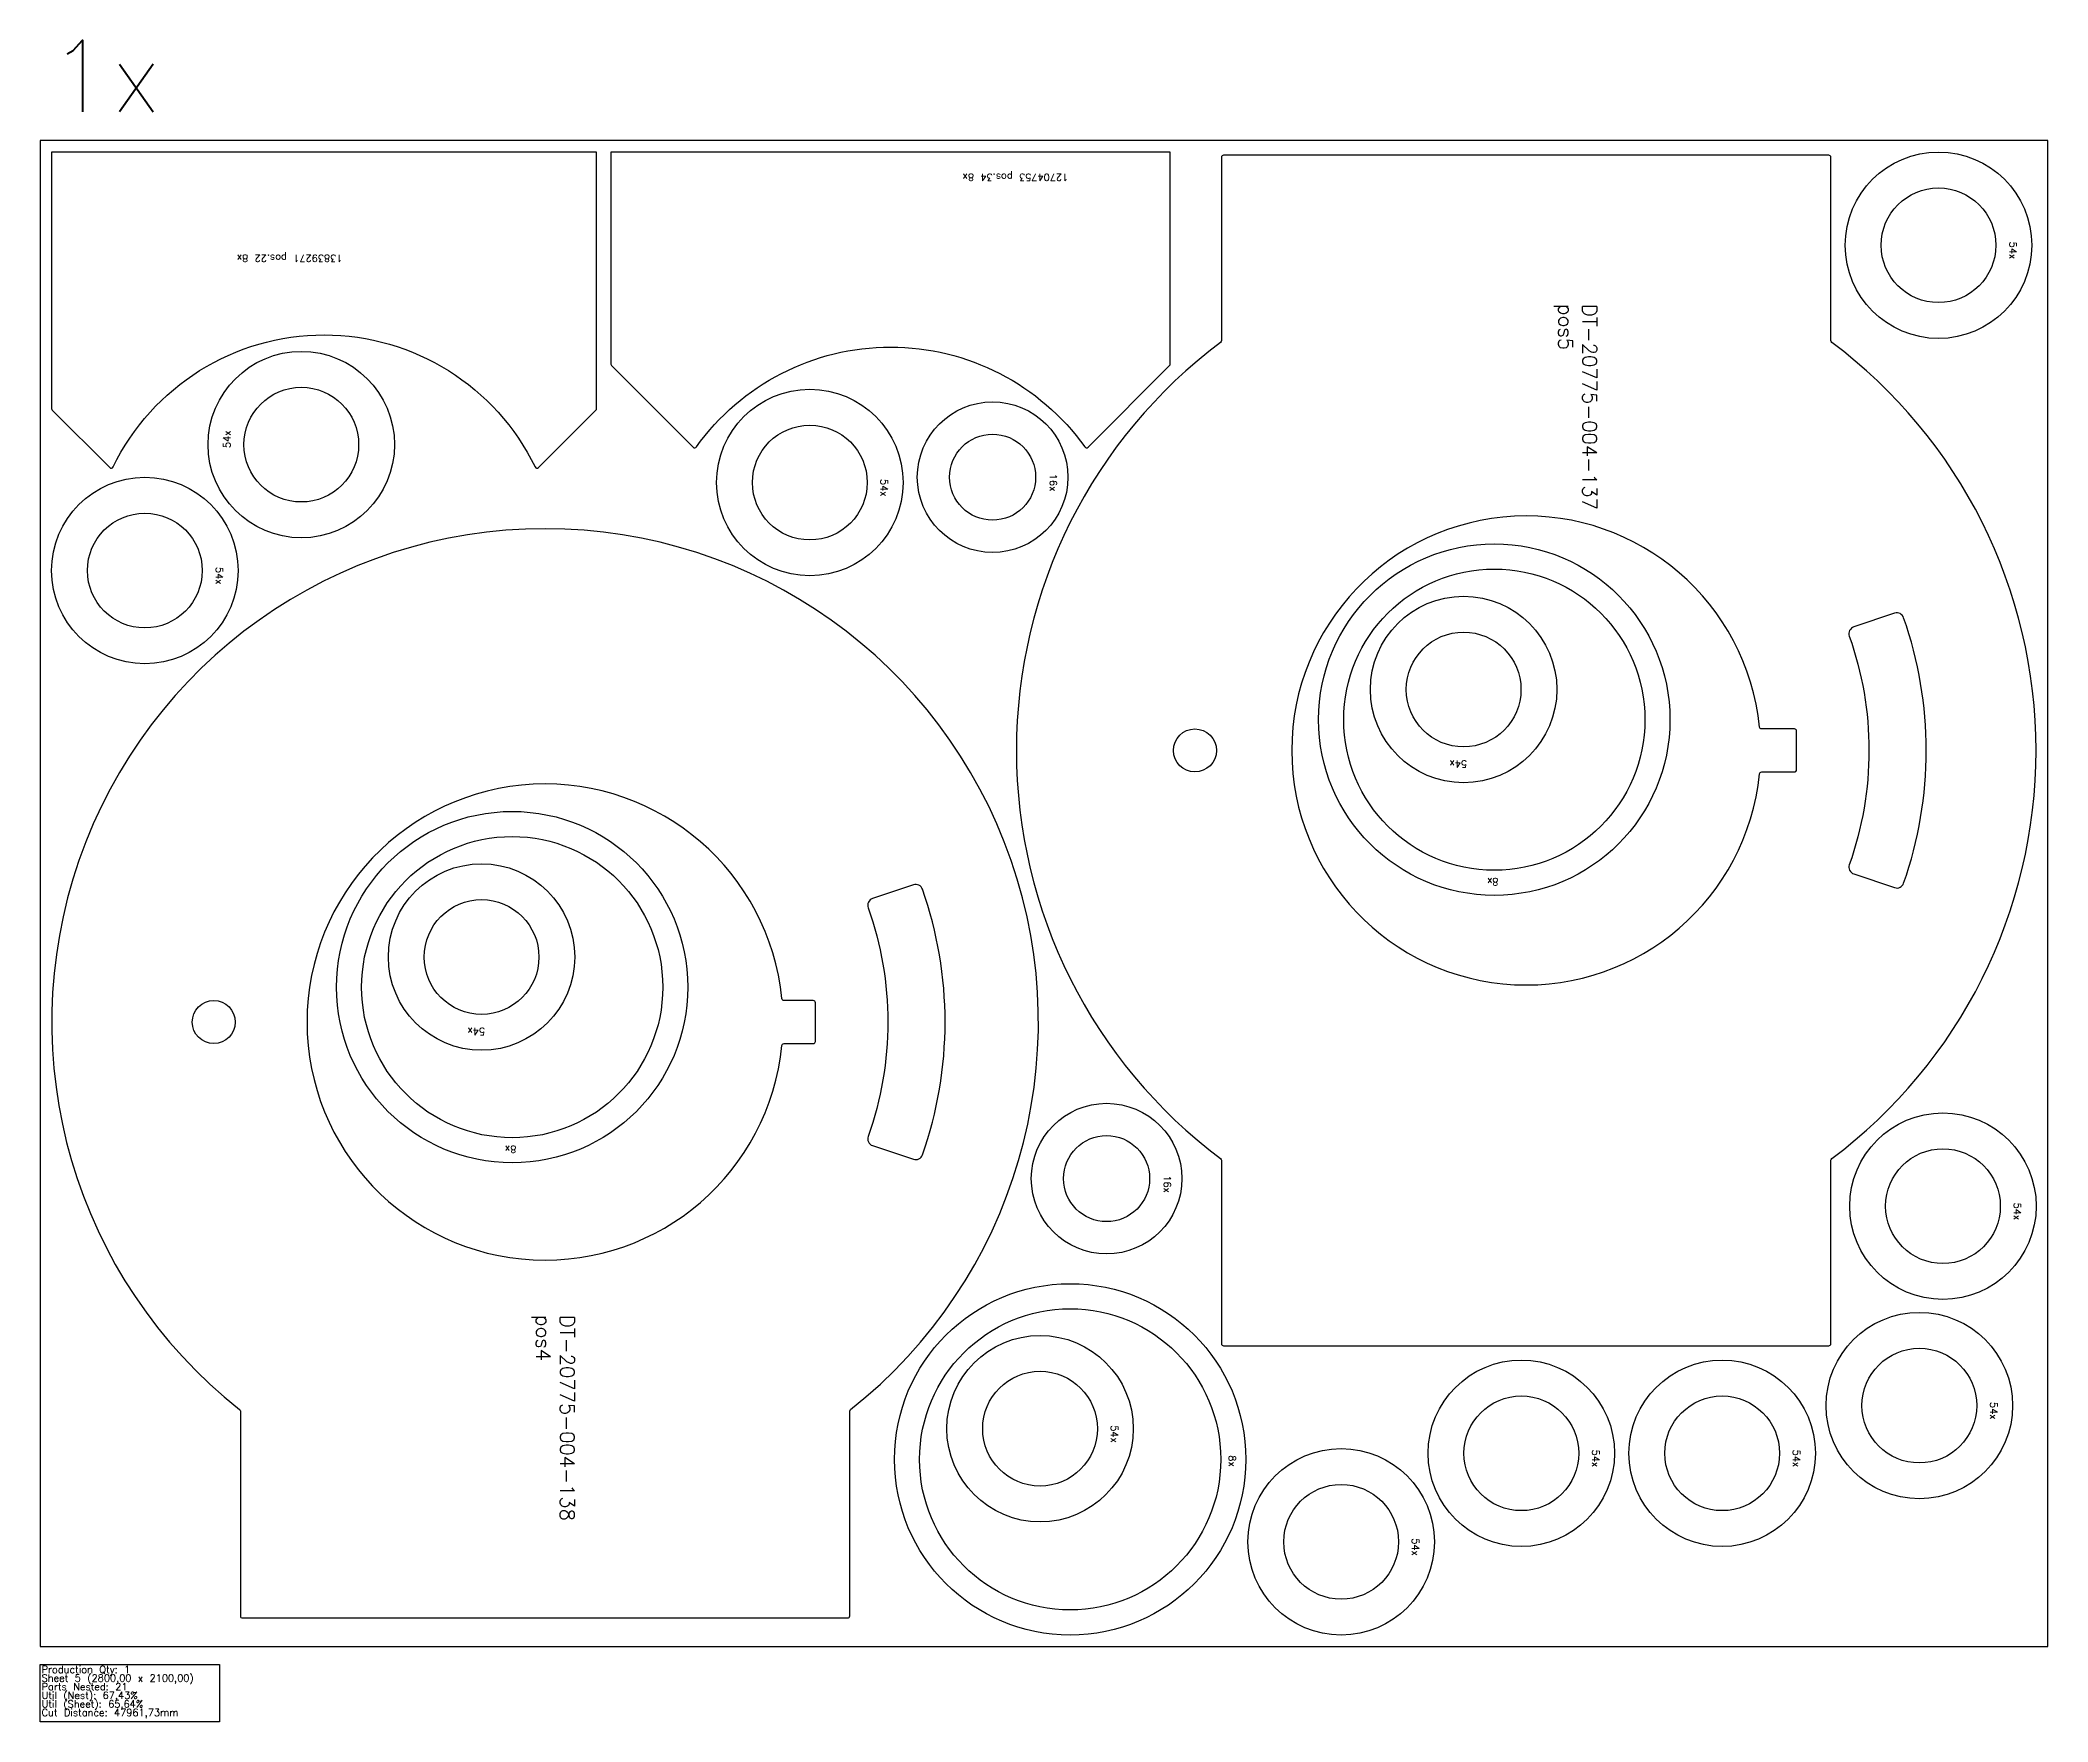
# Model space of a CAD drawing. Header units: millimetres. Extents: x 0 to 17500, y -105 to 2240.
# Drawn here: x 11760 to 14560, y -105 to 2240 of the extents above; entities that cross this region are included whole.
import ezdxf

# ---------------------------------------------------------------- set-up
doc = ezdxf.new("R2010")
doc.units = ezdxf.units.MM
for name, color, linetype in [('--NestedParts--', 7, 'Continuous'), ('sheet', 24, 'Continuous'), ('Stats', 7, 'Continuous'), ('Texto', 7, 'Continuous')]:
    doc.layers.add(name, color=color, linetype=linetype)
doc.styles.get("Standard").update_dxf_attribs({"font": 'txt.shx'})

msp = doc.modelspace()

# ---------------------------------------------------------------- texts
at = {"insert": (11771.9, 2240), "char_height": 100, "attachment_point": 1}
msp.add_mtext_dynamic_manual_height_columns('1x', width=785.523, gutter_width=1, heights=[0], dxfattribs=at)
at = {"layer": 'Stats', "color": 60}
for s, p in [('Production Qty: 1', (11762, -37)), ('Sheet 5 (2800,00 x 2100,00)', (11762, -49)), ('Parts Nested: 21', (11762, -61)), ('Util (Nest): 67,43%', (11762, -73)), ('Util (Sheet): 65,64%', (11762, -85)), ('Cut Distance: 47961,73mm', (11762, -97))]:
    msp.add_text(s, height=10, dxfattribs=at).set_placement(p)
at = {"layer": 'Texto', "color": 3}
for s, insert, char_height, width, attachment_point, rotation in [('12704753 pos.34 8x', (13046.6, 2043.8), 10, 431.076, 3, 180), ('\\A1;13839271 pos.22 8x', (12181.6, 1930.8), 10, 335.575, 1, 180), ('54x ', (14516.3, 1959), 10, 20.786, 1, 270), ('DT-20775-004-137\\Ppos5', (13931, 1872), 20, 669.399, 1, 270), ('54x ', (12015.4, 1671.1), 10, 20.786, 1, 90), ('54x ', (12942.1, 1628.1), 10, 20.786, 1, 270), ('16x ', (13178.1, 1635.3), 10, 20.786, 1, 270), ('54x ', (12014.8, 1505.4), 10, 20.786, 1, 270), ('54x ', (13750.2, 1225.7), 10, 20.786, 1, 180), ('8x ', (13793.8, 1061.4), 10, 20.786, 1, 180), ('54x ', (12380.5, 852.7), 10, 20.786, 1, 180), ('8x ', (12424.1, 688.4), 10, 20.786, 1, 180), ('16x ', (13337.1, 657.1), 10, 20.786, 1, 270), ('54x ', (14522.4, 619.1), 10, 20.786, 1, 270), ('DT-20775-004-138\\Ppos4', (12505.2, 462.3), 20, 669.399, 1, 270), ('54x ', (14489.6, 341), 10, 20.786, 1, 270), ('54x ', (13263.3, 308.7), 10, 20.786, 1, 270), ('8x ', (13427.6, 266.7), 10, 20.786, 1, 270), ('54x ', (13934.5, 274.5), 10, 20.786, 1, 270), ('54x ', (14214.5, 274.5), 10, 20.786, 1, 270), ('54x ', (13683.2, 151), 10, 20.786, 1, 270)]:
    msp.add_mtext(s, dxfattribs=dict(at, insert=insert, char_height=char_height, width=width, attachment_point=attachment_point, rotation=rotation))

# ---------------------------------------------------------------- linework, layer by layer
at = {"layer": '--NestedParts--', "color": 7}
for points in [[(11857, 1644, 0.51562), (11861.8, 1644.8, -0.626159), (12450.2, 1644.8, 0.51562), (12455, 1644), (12535.1, 1724.1, 0.198912), (12536, 1726.2), (12536, 2084), (11776, 2084), (11776, 1726.2, 0.198912), (11776.9, 1724.1)], [(12556, 2084), (12556, 1788.2, 0.198912), (12556.9, 1786.1), (12670.6, 1672.4, 0.463221), (12675.2, 1672.8, -0.514131), (13216.8, 1672.8, 0.463221), (13221.4, 1672.4), (13335.1, 1786.1, 0.198912), (13336, 1788.2), (13336, 2084)], [(13407.5, 1821, -0.236253), (13406.3, 1818.6, 0.500438), (13406.3, 680.4, -0.236253), (13407.5, 678), (13407.5, 422.5, 0.414214), (13410.5, 419.5), (14254.5, 419.5, 0.414214), (14257.5, 422.5), (14257.5, 678, -0.236253), (14258.7, 680.4, 0.500438), (14258.7, 1818.6, -0.236253), (14257.5, 1821), (14257.5, 2076.5, 0.414214), (14254.5, 2079.5), (13410.5, 2079.5, 0.414214), (13407.5, 2076.5)], [(14160.9, 1219.5), (14206.5, 1219.5, 0.414214), (14209.5, 1222.5), (14209.5, 1276.5, 0.414214), (14206.5, 1279.5), (14160.9, 1279.5, -0.38517), (14157.9, 1282.2, 19.949874), (14157.9, 1216.8, -0.38517)], [(12889.2, 328.3, -0.22962), (12890.3, 330.6, 2.881989), (12038, 330.6, -0.22962), (12039.2, 328.3), (12039.2, 42.8, 0.414214), (12042.2, 39.8), (12886.2, 39.8, 0.414214), (12889.2, 42.8)], [(14358.9, 1434.6, 0.409743), (14346.3, 1440.8), (14289.4, 1421.8, 0.419251), (14283.1, 1409, -0.171685), (14283.1, 1090.1, 0.419251), (14289.4, 1077.3), (14346.3, 1058.2, 0.409743), (14358.9, 1064.4, 0.170717)], [(12794.5, 838.1, -0.385601), (12797.5, 840.8), (12838.2, 840.8, 0.414214), (12841.2, 843.8), (12841.2, 897.8, 0.414214), (12838.2, 900.8), (12797.5, 900.8, -0.385601), (12794.5, 903.5, 20.253657)], [(12990.5, 1055.9, 0.409743), (12977.9, 1062.1), (12921, 1043, 0.419251), (12914.8, 1030.2, -0.171685), (12914.8, 711.4, 0.419251), (12921, 698.5), (12977.9, 679.5, 0.409743), (12990.5, 685.7, 0.170717)]]:
    msp.add_lwpolyline(points, format="xyb", close=True, dxfattribs=at)
for centre, radius in [((14407.5, 1954), 130), ((14407.5, 1954), 80), ((12124.2, 1676), 130), ((12124.2, 1676), 80), ((12833.4, 1623.1), 130), ((13088.3, 1630.6), 105), ((12833.4, 1623.1), 80), ((13088.3, 1630.6), 60), ((11906, 1500.4), 130), ((11906, 1500.4), 80), ((13788, 1292.5), 245), ((13788, 1292.5), 210), ((13745.2, 1334.5), 130), ((13745.2, 1334.5), 80), ((13370.5, 1249.5), 30), ((12418.3, 919.5), 245), ((12418.3, 919.5), 210), ((12375.6, 961.5), 130), ((12375.6, 961.5), 80), ((12002.2, 870.8), 30), ((13247.3, 652.5), 105), ((14413.7, 614.1), 130), ((13247.3, 652.5), 60), ((14413.7, 614.1), 80), ((13196.5, 261), 245), ((13196.5, 261), 210), ((14380.8, 336), 130), ((13154.5, 303.8), 130), ((13825.7, 269.5), 130), ((14105.8, 269.5), 130), ((14380.8, 336), 80), ((13154.5, 303.8), 80), ((13825.7, 269.5), 80), ((14105.8, 269.5), 80), ((13574.4, 146), 130), ((13574.4, 146), 80)]:
    msp.add_circle(centre, radius, dxfattribs=at)
at = {"layer": 'sheet', "color": 7}
msp.add_lwpolyline([(11760, 0), (14560, 0), (14560, 2100), (11760, 2100)], close=True, dxfattribs=at)
at = {"layer": 'Stats', "color": 151}
msp.add_lwpolyline([(11760, -25), (12010, -25), (12010, -105), (11760, -105), (11760, -25)], close=True, dxfattribs=at)

msp.set_redraw_order([(e.dxf.handle, doc.entitydb.next_handle()) for e in msp.query("TEXT MTEXT ATTDEF DIMENSION ARC_DIMENSION")])  # texts and dimensions are drawn at this point

doc.saveas('drawing.dxf')
